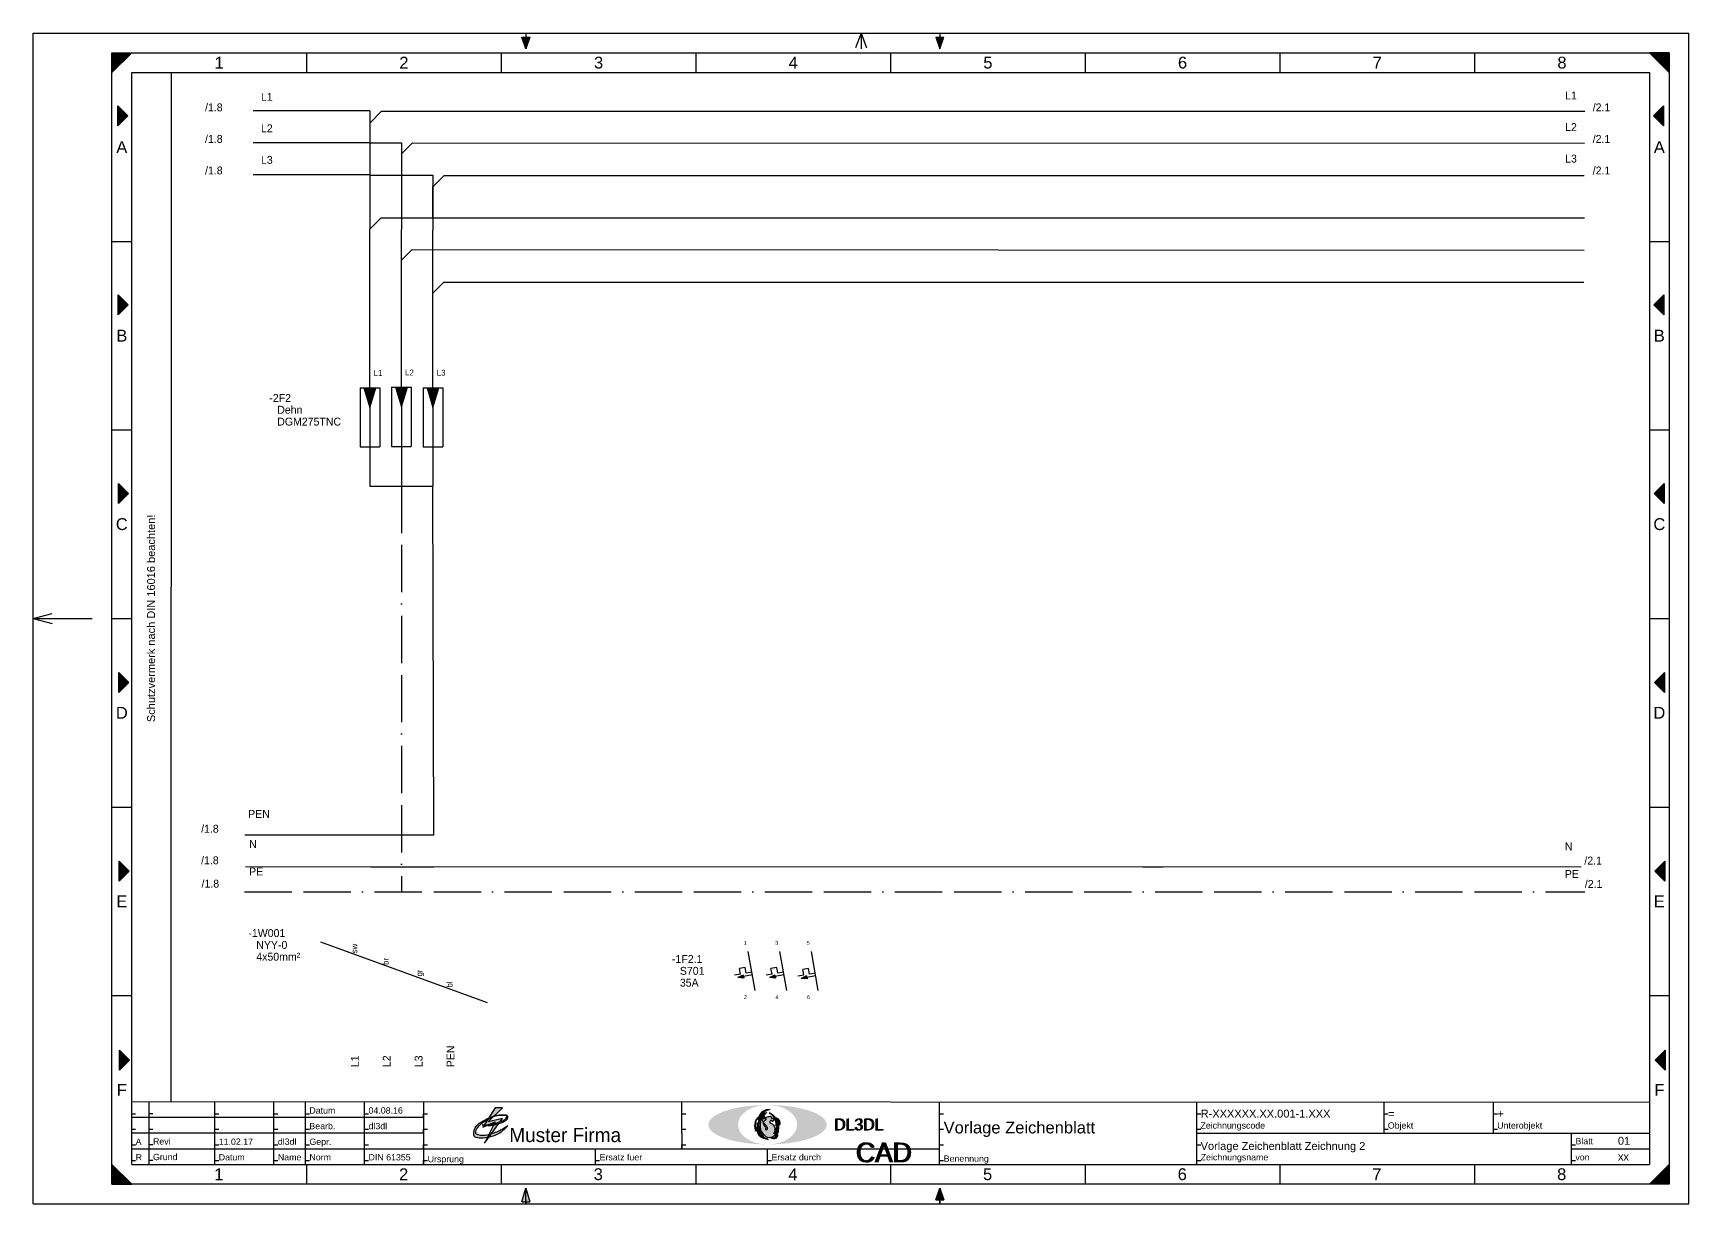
# Model space of a CAD drawing. Header units: millimetres. Extents: x 0 to 420, y 0 to 297.
import ezdxf

# ---------------------------------------------------------------- set-up
doc = ezdxf.new("R2010")
doc.units = ezdxf.units.MM
doc.linetypes.add('ACAD_ISO11W100', pattern=[33, 12, -3, 12, -2.95, 0.1, -2.95])
for name, color, linetype, true_color in [('Blatt beschnitten', 2, 'Continuous', 0xffff00), ('Einpassen', 1, 'Continuous', 0xff0000), ('Faltung Lochung', 3, 'Continuous', 0x00ff00), ('Hilfe', 1, 'Continuous', 0xff0000), ('Logo', 5, 'Continuous', 0x0000ff), ('Logo Text', 1, 'Continuous', 0xff0000), ('Logo_a', 1, 'Continuous', 0xff0000), ('Logo_b', 30, 'Continuous', 0xff7f00), ('Logo_c', 14, 'Continuous', 0x800000), ('Musterlogo AG', 3, 'Continuous', 0x00ff00), ('Musterlogo AG 1', 1, 'Continuous', 0xff0000), ('Musterlogo AG Text', 5, 'Continuous', 0x0000ff), ('PE', 3, 'ACAD_ISO11W100', 0x00ff00), ('pfoenix', 94, 'Continuous', 0x008000), ('PK Text Vorgabe', 1, 'Continuous', 0xff0000), ('Plankopf_elt', 5, 'Continuous', 0x0000ff), ('Rahmen Doppelt', 3, 'Continuous', 0x00ff00), ('Rahmen Raster', 3, 'Continuous', 0x00ff00), ('Rahmen Raster Text', 3, 'Continuous', 0x00ff00), ('Schutzvermerk', 5, 'Continuous', 0x0000ff), ('Tabelle', 5, 'Continuous', 0x0000ff), ('Zeichnung', 30, 'Continuous', 0xff7f00)]:
    doc.layers.add(name, color=color, linetype=linetype, true_color=true_color)
doc.layers.add('PK Text ausgefuellt', color=94, linetype='Continuous', lineweight=25, true_color=0x008000)
doc.styles.add('textstyle10', font='')
doc.styles.add('textstyle100', font='')
doc.styles.add('textstyle101', font='')
doc.styles.add('textstyle102', font='')
doc.styles.add('textstyle103', font='')
doc.styles.add('textstyle104', font='')
doc.styles.add('textstyle105', font='')
doc.styles.add('textstyle106', font='')
doc.styles.add('textstyle107', font='')
doc.styles.add('textstyle108', font='')
doc.styles.add('textstyle109', font='')
doc.styles.add('textstyle11', font='')
doc.styles.add('textstyle110', font='')
doc.styles.add('textstyle111', font='')
doc.styles.add('textstyle112', font='')
doc.styles.add('textstyle113', font='')
doc.styles.add('textstyle114', font='')
doc.styles.add('textstyle115', font='')
doc.styles.add('textstyle116', font='')
doc.styles.add('textstyle117', font='')
doc.styles.add('textstyle118', font='')
doc.styles.add('textstyle119', font='')
doc.styles.add('textstyle12', font='')
doc.styles.add('textstyle120', font='')
doc.styles.add('textstyle13', font='')
doc.styles.add('textstyle14', font='')
doc.styles.add('textstyle15', font='')
doc.styles.add('textstyle16', font='')
doc.styles.add('textstyle17', font='')
doc.styles.add('textstyle18', font='')
doc.styles.add('textstyle19', font='')
doc.styles.add('textstyle20', font='')
doc.styles.add('textstyle21', font='')
doc.styles.add('textstyle22', font='')
doc.styles.add('textstyle23', font='')
doc.styles.add('textstyle24', font='')
doc.styles.add('textstyle25', font='')
doc.styles.add('textstyle26', font='')
doc.styles.add('textstyle27', font='')
doc.styles.add('textstyle28', font='')
doc.styles.add('textstyle29', font='')
doc.styles.add('textstyle30', font='')
doc.styles.add('textstyle31', font='')
doc.styles.add('textstyle32', font='')
doc.styles.add('textstyle33', font='')
doc.styles.add('textstyle34', font='')
doc.styles.add('textstyle35', font='')
doc.styles.add('textstyle36', font='')
doc.styles.add('textstyle37', font='')
doc.styles.add('textstyle38', font='')
doc.styles.add('textstyle39', font='')
doc.styles.add('textstyle40', font='')
doc.styles.add('textstyle41', font='')
doc.styles.add('textstyle42', font='')
doc.styles.add('textstyle43', font='')
doc.styles.add('textstyle44', font='')
doc.styles.add('textstyle45', font='')
doc.styles.add('textstyle46', font='')
doc.styles.add('textstyle47', font='')
doc.styles.add('textstyle48', font='')
doc.styles.add('textstyle49', font='')
doc.styles.add('textstyle50', font='')
doc.styles.add('textstyle51', font='')
doc.styles.add('textstyle52', font='')
doc.styles.add('textstyle53', font='')
doc.styles.add('textstyle54', font='')
doc.styles.add('textstyle55', font='')
doc.styles.add('textstyle56', font='')
doc.styles.add('textstyle57', font='')
doc.styles.add('textstyle58', font='')
doc.styles.add('textstyle59', font='')
doc.styles.add('textstyle60', font='')
doc.styles.add('textstyle61', font='')
doc.styles.add('textstyle62', font='')
doc.styles.add('textstyle63', font='')
doc.styles.add('textstyle64', font='')
doc.styles.add('textstyle65', font='')
doc.styles.add('textstyle66', font='')
doc.styles.add('textstyle67', font='')
doc.styles.add('textstyle68', font='')
doc.styles.add('textstyle69', font='')
doc.styles.add('textstyle7', font='')
doc.styles.add('textstyle70', font='')
doc.styles.add('textstyle71', font='')
doc.styles.add('textstyle72', font='')
doc.styles.add('textstyle73', font='')
doc.styles.add('textstyle74', font='')
doc.styles.add('textstyle75', font='')
doc.styles.add('textstyle76', font='')
doc.styles.add('textstyle77', font='')
doc.styles.add('textstyle78', font='')
doc.styles.add('textstyle79', font='')
doc.styles.add('textstyle8', font='')
doc.styles.add('textstyle80', font='')
doc.styles.add('textstyle81', font='')
doc.styles.add('textstyle82', font='')
doc.styles.add('textstyle83', font='')
doc.styles.add('textstyle84', font='')
doc.styles.add('textstyle85', font='')
doc.styles.add('textstyle86', font='')
doc.styles.add('textstyle87', font='')
doc.styles.add('textstyle88', font='')
doc.styles.add('textstyle89', font='')
doc.styles.add('textstyle9', font='')
doc.styles.add('textstyle90', font='')
doc.styles.add('textstyle91', font='')
doc.styles.add('textstyle92', font='')
doc.styles.add('textstyle93', font='')
doc.styles.add('textstyle94', font='')
doc.styles.add('textstyle95', font='')
doc.styles.add('textstyle96', font='')
doc.styles.add('textstyle97', font='')
doc.styles.add('textstyle98', font='')
doc.styles.add('textstyle99', font='')
doc.styles.get('textstyle10').set_extended_font_data('Liberation Sans')
doc.styles.get('textstyle100').set_extended_font_data('FreeMono')
doc.styles.get('textstyle101').set_extended_font_data('FreeMono')
doc.styles.get('textstyle102').set_extended_font_data('FreeMono')
doc.styles.get('textstyle103').set_extended_font_data('FreeMono')
doc.styles.get('textstyle104').set_extended_font_data('FreeMono')
doc.styles.get('textstyle105').set_extended_font_data('FreeMono')
doc.styles.get('textstyle106').set_extended_font_data('FreeMono')
doc.styles.get('textstyle107').set_extended_font_data('FreeMono')
doc.styles.get('textstyle108').set_extended_font_data('FreeMono')
doc.styles.get('textstyle109').set_extended_font_data('FreeMono')
doc.styles.get('textstyle11').set_extended_font_data('Liberation Sans')
doc.styles.get('textstyle110').set_extended_font_data('FreeMono')
doc.styles.get('textstyle111').set_extended_font_data('FreeMono')
doc.styles.get('textstyle112').set_extended_font_data('FreeMono')
doc.styles.get('textstyle113').set_extended_font_data('FreeMono')
doc.styles.get('textstyle114').set_extended_font_data('FreeMono')
doc.styles.get('textstyle115').set_extended_font_data('FreeMono')
doc.styles.get('textstyle116').set_extended_font_data('FreeMono')
doc.styles.get('textstyle117').set_extended_font_data('FreeMono')
doc.styles.get('textstyle118').set_extended_font_data('FreeMono')
doc.styles.get('textstyle119').set_extended_font_data('FreeMono')
doc.styles.get('textstyle12').set_extended_font_data('Liberation Sans')
doc.styles.get('textstyle120').set_extended_font_data('FreeMono')
doc.styles.get('textstyle13').set_extended_font_data('Liberation Sans')
doc.styles.get('textstyle14').set_extended_font_data('Liberation Sans')
doc.styles.get('textstyle15').set_extended_font_data('LiberationSans-Regular.ttf')
doc.styles.get('textstyle16').set_extended_font_data('Liberation Sans')
doc.styles.get('textstyle17').set_extended_font_data('Liberation Sans')
doc.styles.get('textstyle18').set_extended_font_data('Liberation Sans')
doc.styles.get('textstyle19').set_extended_font_data('Liberation Sans')
doc.styles.get('textstyle20').set_extended_font_data('Liberation Sans')
doc.styles.get('textstyle21').set_extended_font_data('Liberation Sans')
doc.styles.get('textstyle22').set_extended_font_data('Liberation Sans')
doc.styles.get('textstyle23').set_extended_font_data('Liberation Sans')
doc.styles.get('textstyle24').set_extended_font_data('Liberation Sans')
doc.styles.get('textstyle25').set_extended_font_data('Liberation Sans')
doc.styles.get('textstyle26').set_extended_font_data('Liberation Sans')
doc.styles.get('textstyle27').set_extended_font_data('Liberation Sans')
doc.styles.get('textstyle28').set_extended_font_data('Liberation Sans')
doc.styles.get('textstyle29').set_extended_font_data('Liberation Sans')
doc.styles.get('textstyle30').set_extended_font_data('Liberation Sans')
doc.styles.get('textstyle31').set_extended_font_data('Liberation Sans')
doc.styles.get('textstyle32').set_extended_font_data('Liberation Sans')
doc.styles.get('textstyle33').set_extended_font_data('Liberation Sans')
doc.styles.get('textstyle34').set_extended_font_data('Liberation Sans')
doc.styles.get('textstyle35').set_extended_font_data('Liberation Sans')
doc.styles.get('textstyle36').set_extended_font_data('Liberation Sans')
doc.styles.get('textstyle37').set_extended_font_data('Liberation Sans')
doc.styles.get('textstyle38').set_extended_font_data('Liberation Sans')
doc.styles.get('textstyle39').set_extended_font_data('Liberation Sans')
doc.styles.get('textstyle40').set_extended_font_data('Liberation Sans')
doc.styles.get('textstyle41').set_extended_font_data('Liberation Sans')
doc.styles.get('textstyle42').set_extended_font_data('Liberation Sans')
doc.styles.get('textstyle43').set_extended_font_data('Liberation Sans')
doc.styles.get('textstyle44').set_extended_font_data('Liberation Sans')
doc.styles.get('textstyle45').set_extended_font_data('Liberation Sans')
doc.styles.get('textstyle46').set_extended_font_data('Liberation Sans')
doc.styles.get('textstyle47').set_extended_font_data('Liberation Sans')
doc.styles.get('textstyle48').set_extended_font_data('Liberation Sans')
doc.styles.get('textstyle49').set_extended_font_data('Liberation Sans')
doc.styles.get('textstyle50').set_extended_font_data('Liberation Sans')
doc.styles.get('textstyle51').set_extended_font_data('Liberation Sans')
doc.styles.get('textstyle52').set_extended_font_data('Liberation Sans')
doc.styles.get('textstyle53').set_extended_font_data('Liberation Sans')
doc.styles.get('textstyle54').set_extended_font_data('Liberation Sans')
doc.styles.get('textstyle55').set_extended_font_data('Liberation Sans')
doc.styles.get('textstyle56').set_extended_font_data('Liberation Sans')
doc.styles.get('textstyle57').set_extended_font_data('Liberation Sans')
doc.styles.get('textstyle58').set_extended_font_data('Liberation Sans')
doc.styles.get('textstyle59').set_extended_font_data('Liberation Sans')
doc.styles.get('textstyle60').set_extended_font_data('Liberation Sans')
doc.styles.get('textstyle61').set_extended_font_data('Liberation Sans')
doc.styles.get('textstyle62').set_extended_font_data('Liberation Sans')
doc.styles.get('textstyle63').set_extended_font_data('Liberation Sans')
doc.styles.get('textstyle64').set_extended_font_data('Liberation Sans')
doc.styles.get('textstyle65').set_extended_font_data('Liberation Sans')
doc.styles.get('textstyle66').set_extended_font_data('Liberation Sans')
doc.styles.get('textstyle67').set_extended_font_data('Liberation Sans')
doc.styles.get('textstyle68').set_extended_font_data('URW Chancery L')
doc.styles.get('textstyle69').set_extended_font_data('URW Chancery L')
doc.styles.get('textstyle7').set_extended_font_data('Liberation Sans')
doc.styles.get('textstyle70').set_extended_font_data('URW Chancery L')
doc.styles.get('textstyle71').set_extended_font_data('URW Chancery L')
doc.styles.get('textstyle72').set_extended_font_data('FreeMono')
doc.styles.get('textstyle73').set_extended_font_data('FreeMono')
doc.styles.get('textstyle74').set_extended_font_data('FreeMono')
doc.styles.get('textstyle75').set_extended_font_data('FreeMono')
doc.styles.get('textstyle76').set_extended_font_data('FreeMono')
doc.styles.get('textstyle77').set_extended_font_data('FreeMono')
doc.styles.get('textstyle78').set_extended_font_data('FreeMono')
doc.styles.get('textstyle79').set_extended_font_data('FreeMono')
doc.styles.get('textstyle8').set_extended_font_data('Liberation Sans')
doc.styles.get('textstyle80').set_extended_font_data('FreeMono')
doc.styles.get('textstyle81').set_extended_font_data('FreeMono')
doc.styles.get('textstyle82').set_extended_font_data('FreeMono')
doc.styles.get('textstyle83').set_extended_font_data('FreeMono')
doc.styles.get('textstyle84').set_extended_font_data('URW Chancery L')
doc.styles.get('textstyle85').set_extended_font_data('FreeMono')
doc.styles.get('textstyle86').set_extended_font_data('FreeMono')
doc.styles.get('textstyle87').set_extended_font_data('FreeMono')
doc.styles.get('textstyle88').set_extended_font_data('FreeMono')
doc.styles.get('textstyle89').set_extended_font_data('FreeMono')
doc.styles.get('textstyle9').set_extended_font_data('Liberation Sans')
doc.styles.get('textstyle90').set_extended_font_data('FreeMono')
doc.styles.get('textstyle91').set_extended_font_data('FreeMono')
doc.styles.get('textstyle92').set_extended_font_data('FreeMono')
doc.styles.get('textstyle93').set_extended_font_data('FreeMono')
doc.styles.get('textstyle94').set_extended_font_data('FreeMono')
doc.styles.get('textstyle95').set_extended_font_data('FreeMono')
doc.styles.get('textstyle96').set_extended_font_data('FreeMono')
doc.styles.get('textstyle97').set_extended_font_data('FreeMono')
doc.styles.get('textstyle98').set_extended_font_data('FreeMono')
doc.styles.get('textstyle99').set_extended_font_data('FreeMono')

msp = doc.modelspace()

# ---------------------------------------------------------------- texts
at = {"layer": 'Logo', "attachment_point": 5}
for s, insert, char_height, style in [('DL3DL\\P', (209.3, 20.09), 3, 'textstyle68'), ('CAD\\P', (215.63, 13.04), 5, 'textstyle70')]:
    msp.add_mtext(s, dxfattribs=dict(at, insert=insert, char_height=char_height, style=style))
at = {"layer": 'Logo Text', "attachment_point": 5}
for s, insert, char_height, style in [('DL3DL\\P', (209.6, 20.18), 3, 'textstyle69'), ('CAD\\P', (216, 13), 5, 'textstyle71')]:
    msp.add_mtext(s, dxfattribs=dict(at, insert=insert, char_height=char_height, style=style))
at = {"layer": 'Musterlogo AG Text', "insert": (120.8, 17.45), "char_height": 3.6, "attachment_point": 4, "style": 'textstyle84'}
msp.add_mtext('Muster Firma', dxfattribs=at)
at = {"layer": 'PK Text ausgefuellt'}
for s, insert, char_height, attachment_point, style in [('04.08.16', (85.08, 22.88), 1.6, 7, 'textstyle52'), ('Vorlage Zeichenblatt', (230.95, 18.92), 3, 4, 'textstyle57'), ('R-XXXXXX.XX.001-1.XXX', (296.16, 22.88), 2, 4, 'textstyle58'), ('=', (343.69, 22.88), 2, 4, 'textstyle54'), ('+', (371.44, 22.88), 2, 4, 'textstyle56'), ('dl3dl', (85.08, 18.92), 1.6, 7, 'textstyle51'), ('01', (402, 16), 2, 4, 'textstyle63'), ('A', (26, 14.96), 1.6, 7, 'textstyle45'), ('Revi', (30.4, 15.03), 1.6, 7, 'textstyle42'), ('11.02.17', (47.08, 14.96), 1.6, 7, 'textstyle43'), ('dl3dl', (62.08, 14.96), 1.6, 7, 'textstyle53'), ('DIN 61355', (85.08, 11), 1.6, 7, 'textstyle50'), ('Vorlage Zeichenblatt Zeichnung 2', (296.15, 14.39), 2, 4, 'textstyle55'), ('xx', (402, 12), 2, 4, 'textstyle64')]:
    msp.add_mtext(s, dxfattribs=dict(at, insert=insert, char_height=char_height, attachment_point=attachment_point, style=style))
at = {"layer": 'PK Text Vorgabe', "char_height": 1.6}
for s, insert, attachment_point, style in [('Datum', (70.08, 22.88), 7, 'textstyle48'), ('Bearb.', (70.08, 18.92), 7, 'textstyle36'), ('Zeichnungscode', (296.1, 20.69), 1, 'textstyle67'), ('Objekt', (343.63, 20.69), 1, 'textstyle61'), ('Unterobjekt', (371.38, 20.69), 1, 'textstyle62'), ('R', (26.01, 12.63), 1, 'textstyle39'), ('Grund', (30.41, 12.7), 1, 'textstyle41'), ('Datum', (47.09, 12.63), 1, 'textstyle40'), ('Name', (62.09, 12.63), 1, 'textstyle37'), ('Gepr.', (70.09, 14.48), 7, 'textstyle35'), ('Norm', (70.09, 12.63), 1, 'textstyle38'), ('Ersatz fuer', (143.69, 12.63), 1, 'textstyle47'), ('Ersatz durch', (187.3, 12.63), 1, 'textstyle46'), ('Zeichnungsname', (296.17, 12.63), 1, 'textstyle66'), ('Blatt', (391.23, 16.7), 1, 'textstyle59'), ('Ursprung', (100.08, 12.17), 1, 'textstyle44'), ('Benennung', (230.98, 12.29), 1, 'textstyle49'), ('von', (391.21, 12.63), 1, 'textstyle60')]:
    msp.add_mtext(s, dxfattribs=dict(at, insert=insert, attachment_point=attachment_point, style=style))
at = {"layer": 'Rahmen Raster Text', "char_height": 3, "attachment_point": 5}
for s, insert, style in [('1', (47.19, 289.5), 'textstyle12'), ('2', (94.06, 289.5), 'textstyle14'), ('3', (143.44, 289.5), 'textstyle8'), ('4', (192.81, 289.5), 'textstyle10'), ('5', (242.19, 289.5), 'textstyle29'), ('6', (291.56, 289.5), 'textstyle31'), ('7', (340.94, 289.5), 'textstyle25'), ('8', (387.81, 289.5), 'textstyle24'), ('A', (22.5, 268.08), 'textstyle21'), ('A', (412.5, 268.08), 'textstyle26'), ('B', (22.5, 220.25), 'textstyle23'), ('B', (412.5, 220.25), 'textstyle20'), ('C', (22.5, 172.42), 'textstyle17'), ('C', (412.5, 172.42), 'textstyle22'), ('D', (22.5, 124.58), 'textstyle19'), ('D', (412.5, 124.58), 'textstyle16'), ('E', (22.5, 76.75), 'textstyle33'), ('E', (412.5, 76.75), 'textstyle18'), ('F', (22.5, 28.92), 'textstyle34'), ('F', (412.5, 28.92), 'textstyle32'), ('1', (47.11, 7.51), 'textstyle15'), ('2', (93.99, 7.51), 'textstyle11'), ('3', (143.36, 7.51), 'textstyle13'), ('4', (192.74, 7.51), 'textstyle7'), ('5', (242.11, 7.51), 'textstyle9'), ('6', (291.49, 7.51), 'textstyle28'), ('7', (340.86, 7.51), 'textstyle30'), ('8', (387.74, 7.51), 'textstyle27')]:
    msp.add_mtext(s, dxfattribs=dict(at, insert=insert, style=style))
at = {"layer": 'Schutzvermerk', "insert": (28.92, 148.53), "char_height": 2, "attachment_point": 2, "rotation": 90, "style": 'textstyle65'}
msp.add_mtext('Schutzvermerk nach DIN 16016 beachten!', dxfattribs=at)
at = {"layer": 'Zeichnung', "attachment_point": 1}
for s, insert, char_height, style in [('\\H2;L1', (57.8, 281.85), 4, 'textstyle95'), ('\\H2;L1', (388.61, 282.16), 4, 'textstyle97'), ('\\H2;/1.8', (43.61, 279.16), 4, 'textstyle119'), ('\\H2;/2.1', (395.61, 279.16), 4, 'textstyle114'), ('\\H2;L2', (57.8, 273.85), 4, 'textstyle96'), ('\\H2;L2', (388.61, 274.16), 4, 'textstyle92'), ('\\H2;/1.8', (43.61, 271.16), 4, 'textstyle115'), ('\\H2;/2.1', (395.61, 271.16), 4, 'textstyle109'), ('\\H2;L3', (57.8, 265.85), 4, 'textstyle89'), ('\\H2;L3', (388.61, 266.16), 4, 'textstyle120'), ('\\H2;/1.8', (43.61, 263.16), 4, 'textstyle111'), ('\\H2;/2.1', (395.61, 263.16), 4, 'textstyle107'), ('\\H1.5;L1', (86.36, 211.52), 3, 'textstyle88'), ('\\H1.5;L2', (94.35, 211.65), 3, 'textstyle93'), ('\\H1.5;L3', (102.38, 211.6), 3, 'textstyle94'), ('\\H2;-2F2', (59.92, 205.45), 4, 'textstyle105'), ('\\H2;Dehn', (61.92, 202.45), 4, 'textstyle103'), ('\\H2;DGM275TNC', (61.92, 199.45), 4, 'textstyle98'), ('\\H2;PEN', (54.55, 99.93), 4, 'textstyle91'), ('\\H2;/1.8', (42.61, 96.16), 4, 'textstyle113'), ('\\H2;/1.8', (42.61, 88.16), 4, 'textstyle116'), ('\\H2;N', (54.79, 92.31), 4, 'textstyle87'), ('\\H2;N', (388.53, 91.68), 4, 'textstyle117'), ('\\H2;PE', (54.79, 85.31), 4, 'textstyle90'), ('\\H2;PE', (388.53, 84.68), 4, 'textstyle118'), ('\\H2;/2.1', (393.49, 88.09), 4, 'textstyle110'), ('\\H2;/1.8', (42.73, 82.24), 4, 'textstyle112'), ('\\H2;/2.1', (393.61, 82.16), 4, 'textstyle108'), ('\\H2;-1W001', (54.61, 69.7), 4, 'textstyle104'), ('\\H2;4x50mm²', (56.61, 63.7), 4, 'textstyle102'), ('\\H2;NYY-0', (56.61, 66.7), 4, 'textstyle101'), ('\\H2;-1F2.1', (162.05, 63.12), 4, 'textstyle106'), ('\\H1;1', (180.24, 66.73), 2, 'textstyle86'), ('\\H1;3', (188.24, 66.73), 2, 'textstyle82'), ('\\H1;5', (196.24, 66.73), 2, 'textstyle81'), ('\\H2;S701', (164.05, 60.12), 4, 'textstyle100'), ('\\H2;35A', (164.05, 57.12), 4, 'textstyle99'), ('\\H1;2\\P', (180.29, 52.95), 2, 'textstyle80'), ('\\H1;4\\P', (188.29, 52.95), 2, 'textstyle83'), ('\\H1;6\\P', (196.29, 52.95), 2, 'textstyle85')]:
    msp.add_mtext(s, dxfattribs=dict(at, insert=insert, char_height=char_height, style=style))
at = {"layer": 'Zeichnung', "attachment_point": 1, "rotation": 90}
for s, insert, char_height, style in [('\\H1.5;sw', (80.72, 63.54), 3, 'textstyle78'), ('\\H1.5;br', (88.7, 60.61), 3, 'textstyle79'), ('\\H1.5;gr', (97.22, 57.68), 3, 'textstyle77'), ('\\H1.5;bl', (104.88, 54.86), 3, 'textstyle76'), ('\\H2;PEN', (104.88, 34.66), 4, 'textstyle73'), ('\\H2;L1', (80.61, 34.7), 4, 'textstyle74'), ('\\H2;L2', (88.7, 34.69), 4, 'textstyle75'), ('\\H2;L3', (96.79, 34.68), 4, 'textstyle72')]:
    msp.add_mtext(s, dxfattribs=dict(at, insert=insert, char_height=char_height, style=style))

# ---------------------------------------------------------------- hatches: boundary and pattern name
at = {"layer": 'Einpassen'}
for points in [[(21.47, 273.47), (24, 276), (21.47, 278.53)], [(413.53, 278.53), (411, 276), (413.53, 273.47)], [(21.56, 225.56), (24.1, 228.1), (21.56, 230.63)], [(413.63, 230.63), (411.1, 228.1), (413.63, 225.56)], [(21.66, 177.66), (24.19, 180.2), (21.66, 182.73)], [(413.73, 182.73), (411.19, 180.2), (413.73, 177.66)], [(21.76, 129.76), (24.29, 132.3), (21.76, 134.83)], [(413.82, 134.83), (411.29, 132.3), (413.82, 129.76)], [(21.85, 81.86), (24.39, 84.39), (21.85, 86.93)], [(413.92, 86.93), (411.39, 84.39), (413.92, 81.86)], [(21.95, 33.96), (24.48, 36.49), (21.95, 39.03)], [(414.02, 39.03), (411.48, 36.49), (414.02, 33.96)]]:
    msp.add_hatch(color=256, dxfattribs=at).paths.add_polyline_path(points)
at = {"layer": 'Faltung Lochung'}
for points in [[(126, 296), (125, 293), (124, 296)], [(229, 296), (230, 293), (231, 296)], [(229, 1), (230, 4), (231, 1)]]:
    msp.add_hatch(color=256, dxfattribs=at).paths.add_polyline_path(points)
h = msp.add_hatch(color=256, dxfattribs=at)
h.paths.add_polyline_path([(124, 0.5), (125, 4), (126, 0.5)])
h.paths.add_polyline_path([(229, 1), (230, 4), (231, 1)])
at = {"layer": 'Logo_a'}
h = msp.add_hatch(color=256, dxfattribs=at)
edge = h.paths.add_edge_path()
edge.add_ellipse((186.3, 20.09), major_axis=(12.5, 0), ratio=0.4, start_angle=0, end_angle=360)
edge = h.paths.add_edge_path()
edge.add_ellipse((186.3, 20.09), major_axis=(10, 0), ratio=0.5, start_angle=0, end_angle=360)
at = {"layer": 'Logo_b'}
h = msp.add_hatch(color=256, dxfattribs=at)
edge = h.paths.add_edge_path()
edge.add_ellipse((186.3, 20.09), major_axis=(10, 0), ratio=0.5, start_angle=0, end_angle=360)
edge = h.paths.add_edge_path()
edge.add_ellipse((186.3, 20.09), major_axis=(7.5, 0), ratio=0.666667, start_angle=0, end_angle=360)
at = {"layer": 'Logo_c'}
h = msp.add_hatch(color=256, dxfattribs=at)
edge = h.paths.add_edge_path()
edge.add_ellipse((186.3, 20.09), major_axis=(12.5, 0), ratio=0.4, start_angle=0, end_angle=360)
edge = h.paths.add_edge_path()
edge.add_ellipse((186.3, 20.09), major_axis=(15, 0), ratio=0.333333, start_angle=0, end_angle=360)
at = {"layer": 'Musterlogo AG'}
h = msp.add_hatch(color=256, dxfattribs=at)
edge = h.paths.add_edge_path()
edge.add_spline(control_points=[(113.89, 20.06), (115.53, 19.65), (116.85, 19.96), (119.34, 20.62), (120.46, 21.54), (120.31, 22.6), (119.7, 22.66), (117.66, 22.55), (116.39, 22.2), (112.68, 20.37), (111.87, 18.99), (111.61, 17.21), (112.48, 16.65), (114.71, 16.6), (117.41, 17.32), (119.19, 18.49), (120.46, 19.91), (120.46, 19.91), (118.63, 18.74), (117.26, 18.13), (115.99, 17.72), (114.26, 17.32), (112.68, 17.52), (112.07, 17.98), (112.27, 18.69), (112.73, 19.44), (113.63, 20.34), (115.54, 21.48), (116.51, 22.09), (117.35, 22.29), (118.03, 22.41), (118.84, 22.48), (119.63, 22.45), (119.99, 22.36), (120.19, 22.17), (120.09, 21.8), (119.48, 21.24), (118.78, 20.96), (117.96, 20.64), (117.04, 20.35), (115.98, 20.16), (115.08, 20.04), (113.89, 20.06), (113.89, 20.06)], knot_values=[0, 0, 0, 0, 1, 2, 3, 4, 5, 6, 7, 8, 9, 10, 11, 12, 13, 14, 15, 16, 17, 18, 19, 20, 21, 22, 23, 24, 25, 26, 27, 28, 29, 30, 31, 32, 33, 34, 35, 36, 37, 38, 39, 40, 41, 41, 41, 41], degree=3, periodic=0)
h = msp.add_hatch(color=256, dxfattribs=at)
edge = h.paths.add_edge_path()
edge.add_spline(control_points=[(113.89, 20.06), (115.53, 19.65), (116.85, 19.96), (119.34, 20.62), (120.46, 21.54), (120.31, 22.6), (119.7, 22.66), (117.66, 22.55), (116.39, 22.2), (112.68, 20.37), (111.87, 18.99), (111.61, 17.21), (112.48, 16.65), (114.71, 16.6), (117.41, 17.32), (119.19, 18.49), (120.46, 19.91), (120.46, 19.91), (118.63, 18.74), (117.26, 18.13), (115.99, 17.72), (114.26, 17.32), (112.68, 17.52), (112.07, 17.98), (112.27, 18.69), (112.73, 19.44), (113.63, 20.34), (115.54, 21.48), (116.51, 22.09), (117.35, 22.29), (118.03, 22.41), (118.84, 22.48), (119.63, 22.45), (119.99, 22.36), (120.19, 22.17), (120.09, 21.8), (119.48, 21.24), (118.78, 20.96), (117.96, 20.64), (117.04, 20.35), (115.98, 20.16), (115.08, 20.04), (113.89, 20.06), (113.89, 20.06)], knot_values=[0, 0, 0, 0, 1, 2, 3, 4, 5, 6, 7, 8, 9, 10, 11, 12, 13, 14, 15, 16, 17, 18, 19, 20, 21, 22, 23, 24, 25, 26, 27, 28, 29, 30, 31, 32, 33, 34, 35, 36, 37, 38, 39, 40, 41, 41, 41, 41], degree=3, periodic=0)
at = {"layer": 'Musterlogo AG 1'}
msp.add_hatch(color=256, dxfattribs=at).paths.add_polyline_path([(117.23, 24.39), (114.08, 19.44), (117.23, 20.79), (114.53, 15.39), (119.03, 21.69), (115.43, 20.79), (119.03, 24.39)])
at = {"layer": 'pfoenix'}
h = msp.add_hatch(color=256, dxfattribs=at)
edge = h.paths.add_edge_path()
edge.add_spline(control_points=[(183.82, 21.9), (182.49, 20.64), (183.14, 18.52), (183.43, 18.37)], knot_values=[0, 0, 0, 0, 1, 1, 1, 1], degree=3, periodic=0)
edge.add_spline(control_points=[(183.43, 18.37), (183.34, 18.45), (182.69, 20.57), (183.82, 21.9)], knot_values=[0, 0, 0, 0, 1, 1, 1, 1], degree=3, periodic=0)
h = msp.add_hatch(color=256, dxfattribs=at)
edge = h.paths.add_edge_path()
edge.add_spline(control_points=[(185.63, 19.61), (185.96, 19.4), (185.73, 19.01), (185.73, 19.01), (185.73, 19.01), (185.81, 18.81), (186.33, 18.8), (186.25, 19.29), (186.15, 19.61), (185.72, 20.04), (185.38, 20.33), (185.25, 20.72), (185.51, 21.12), (185.92, 21.39), (186, 21.5), (185.94, 21.64), (185.7, 21.63), (185.49, 21.58), (185.31, 21.67), (185.35, 21.97), (185.63, 22.1), (185.63, 22.12), (185.63, 22.1), (185.56, 21.98), (185.44, 21.89), (185.54, 21.8), (185.86, 21.89), (186.23, 22.09), (186.9, 22.23), (187.15, 22.2), (187.18, 22.14), (187.21, 21.92), (187.13, 21.75), (187.46, 21.78), (187.69, 21.68), (187.88, 21.48), (187.84, 21.17), (187.62, 20.89), (187.53, 20.82), (187.53, 20.82), (187.5, 20.98), (187.45, 21.16), (187.25, 21.2), (186.98, 21.15), (186.86, 20.89), (186.87, 20.56), (187.11, 20.46), (187.6, 20.29), (187.84, 19.99)], knot_values=[0, 0, 0, 0, 1, 2, 3, 4, 5, 6, 7, 8, 9, 10, 11, 12, 13, 14, 15, 16, 17, 18, 19, 20, 21, 22, 23, 24, 25, 26, 27, 28, 29, 30, 31, 32, 33, 34, 35, 36, 37, 38, 39, 40, 41, 42, 43, 44, 45, 46, 46, 46, 46], degree=3, periodic=0)
edge.add_spline(control_points=[(187.84, 19.99), (188.06, 19.6), (188.22, 19.06), (188.13, 18.53), (187.94, 18.06), (187.77, 17.77), (187.77, 17.77), (188.34, 18.11), (188.49, 18.69), (188.48, 19.14), (188.43, 19.27), (188.6, 18.97), (188.62, 18.44), (188.51, 18.1), (188.05, 17.25), (187.56, 16.93), (187.02, 16.78), (186.37, 16.78), (185.95, 16.98), (185.95, 16.98), (185.95, 16.98)], knot_values=[0, 0, 0, 0, 1, 2, 3, 4, 5, 6, 7, 8, 9, 10, 11, 12, 13, 14, 15, 16, 17, 18, 18, 18, 18], degree=3, periodic=0)
edge.add_spline(control_points=[(185.95, 16.98), (185.95, 16.98), (185.9, 16.95), (182.69, 20.64), (186.02, 23.3)], knot_values=[0, 0, 0, 0, 1, 2, 2, 2, 2], degree=3, periodic=0)
edge.add_spline(control_points=[(186.02, 23.3), (184.56, 21.4), (185.63, 19.61), (185.63, 19.61), (185.63, 19.61), (185.63, 19.61), (185.63, 19.61)], knot_values=[0, 0, 0, 0, 1, 2, 3, 4, 4, 4, 4], degree=3, periodic=0)
h = msp.add_hatch(color=256, dxfattribs=at)
edge = h.paths.add_edge_path()
edge.add_spline(control_points=[(185.53, 23.35), (183.88, 20.14), (185.42, 16.81), (185.41, 16.79), (185.41, 16.79), (183.03, 20.19), (185.53, 23.35), (185.53, 23.35), (185.53, 23.35)], knot_values=[0, 0, 0, 0, 1, 2, 3, 4, 5, 6, 6, 6, 6], degree=3, periodic=0)
h = msp.add_hatch(color=256, dxfattribs=at)
edge = h.paths.add_edge_path()
edge.add_spline(control_points=[(186.87, 23.95), (184.67, 23.42), (183.85, 21.3), (183.85, 21.3)], knot_values=[0, 0, 0, 0, 1, 1, 1, 1], degree=3, periodic=0)
edge.add_spline(control_points=[(183.85, 21.3), (183.88, 21.46), (184.18, 23.94), (186.87, 23.95)], knot_values=[0, 0, 0, 0, 1, 1, 1, 1], degree=3, periodic=0)
h = msp.add_hatch(color=256, dxfattribs=at)
edge = h.paths.add_edge_path()
edge.add_spline(control_points=[(188.34, 20.8), (188.38, 20.53), (188.41, 20.32), (188.44, 19.98), (188.44, 19.73), (188.44, 19.73), (188.44, 19.73), (188.56, 20.08), (188.56, 20.5), (188.47, 21.24), (188.24, 21.91), (188.03, 22.25), (187.47, 22.71), (186.72, 23.04), (186.72, 23.04), (186.72, 23.04)], knot_values=[0, 0, 0, 0, 1, 2, 3, 4, 5, 6, 7, 8, 9, 10, 11, 12, 13, 13, 13, 13], degree=3, periodic=0)
edge.add_spline(control_points=[(186.72, 23.04), (187.17, 22.81), (187.43, 22.55), (187.7, 22.21), (187.97, 21.85), (188.22, 21.28), (188.34, 20.8)], knot_values=[0, 0, 0, 0, 1, 2, 3, 4, 4, 4, 4], degree=3, periodic=0)
h = msp.add_hatch(color=256, dxfattribs=at)
edge = h.paths.add_edge_path()
edge.add_spline(control_points=[(189.05, 19.01), (189.03, 18.59), (188.9, 18.03), (188.72, 17.71), (188.33, 17.34), (188.1, 17.12), (188.1, 17.12), (188.26, 17.41), (188.48, 17.76), (188.61, 18.11), (188.62, 18.44), (188.47, 19.2)], knot_values=[0, 0, 0, 0, 1, 2, 3, 4, 5, 6, 7, 8, 9, 9, 9, 9], degree=3, periodic=0)
edge.add_spline(control_points=[(188.47, 19.2), (188.68, 19.31), (188.72, 19.54), (188.75, 20.24), (188.71, 20.87), (188.69, 21.21), (188.47, 21.88), (188.34, 21.97), (188.72, 21.49), (188.84, 21.16), (188.97, 20.69), (189.04, 20.23), (189.07, 19.6), (189.05, 19.01)], knot_values=[0, 0, 0, 0, 1, 2, 3, 4, 5, 6, 7, 8, 9, 10, 11, 11, 11, 11], degree=3, periodic=0)
h = msp.add_hatch(color=256, dxfattribs=at)
edge = h.paths.add_edge_path()
edge.add_spline(control_points=[(189.35, 19.97), (189.34, 20.41), (189.28, 20.7), (189.21, 21.03), (189.08, 21.3), (188.78, 21.72), (188.78, 21.72), (188.78, 21.72)], knot_values=[0, 0, 0, 0, 1, 2, 3, 4, 5, 5, 5, 5], degree=3, periodic=0)
edge.add_spline(control_points=[(188.78, 21.72), (189.48, 21.38), (189.35, 19.97), (189.35, 19.97), (189.35, 19.97)], knot_values=[0, 0, 0, 0, 1, 2, 2, 2, 2], degree=3, periodic=0)
h = msp.add_hatch(color=256, dxfattribs=at)
edge = h.paths.add_edge_path()
edge.add_spline(control_points=[(183.67, 20.57), (183.75, 17.43), (186.48, 16.35), (186.48, 16.35), (186.48, 16.35), (183.41, 17.11), (183.69, 20.53), (183.69, 20.53), (183.67, 20.57)], knot_values=[0, 0, 0, 0, 1, 2, 3, 4, 5, 6, 6, 6, 6], degree=3, periodic=0)
h = msp.add_hatch(color=256, dxfattribs=at)
edge = h.paths.add_edge_path()
edge.add_spline(control_points=[(187.35, 16.64), (187.65, 16.52), (188.14, 16.51), (188.41, 16.59), (188.66, 16.86), (188.81, 17.24), (188.83, 17.52), (188.86, 17.64), (188.86, 17.64), (188.86, 17.64), (188.76, 17.39), (188.68, 17.31), (188.48, 17.06), (188.27, 16.92), (188.07, 16.83), (187.76, 16.73), (187.46, 16.71), (187.35, 16.71), (187.24, 16.72), (187.24, 16.71), (187.24, 16.71), (187.3, 16.66), (187.35, 16.64), (187.35, 16.64), (187.35, 16.64)], knot_values=[0, 0, 0, 0, 1, 2, 3, 4, 5, 6, 7, 8, 9, 10, 11, 12, 13, 14, 15, 16, 17, 18, 19, 20, 21, 22, 22, 22, 22], degree=3, periodic=0)
at = {"layer": 'Rahmen Raster Text'}
for points in [[(20, 292), (20, 287), (25, 292)], [(415, 292), (410, 292), (415, 287)], [(20, 5), (25, 5), (20, 10)], [(20, 5), (25, 5), (20, 10)], [(415, 5), (415, 10), (410, 5)], [(415, 5), (415, 10), (410, 5)]]:
    msp.add_hatch(color=256, dxfattribs=at).paths.add_polyline_path(points)
at = {"layer": 'Zeichnung'}
for points in [[(83.93, 207.04), (86.93, 207.04), (85.43, 202.04)], [(91.93, 207.16), (94.93, 207.16), (93.43, 202.16)], [(99.93, 207.04), (102.93, 207.04), (101.43, 202.04)], [(180.15, 58.06), (178.79, 57.42), (180.28, 57.29)], [(188.15, 58.06), (186.79, 57.42), (188.28, 57.29)], [(196.19, 57.83), (194.83, 57.2), (196.32, 57.07)]]:
    msp.add_hatch(color=256, dxfattribs=at).paths.add_polyline_path(points)

# ---------------------------------------------------------------- linework, layer by layer
at = {"layer": 'Blatt beschnitten'}
for p, q in [((0, 297), (420, 297)), ((0, 0), (0, 297)), ((420, 0), (420, 297)), ((0, 0), (420, 0))]:
    msp.add_line(p, q, dxfattribs=at)
at = {"layer": 'Einpassen'}
for p, q in [((21.47, 273.47), (21.47, 278.53)), ((24, 276), (21.47, 278.53)), ((413.53, 278.53), (411, 276)), ((413.53, 278.53), (413.53, 273.47)), ((21.47, 273.47), (24, 276)), ((411, 276), (413.53, 273.47)), ((21.56, 225.56), (21.56, 230.63)), ((24.1, 228.1), (21.56, 230.63)), ((21.56, 225.56), (24.1, 228.1)), ((413.63, 230.63), (411.1, 228.1)), ((411.1, 228.1), (413.63, 225.56)), ((413.63, 230.63), (413.63, 225.56)), ((21.66, 177.66), (21.66, 182.73)), ((24.19, 180.2), (21.66, 182.73)), ((413.73, 182.73), (411.19, 180.2)), ((413.73, 182.73), (413.73, 177.66)), ((21.66, 177.66), (24.19, 180.2)), ((411.19, 180.2), (413.73, 177.66)), ((21.76, 129.76), (21.76, 134.83)), ((24.29, 132.3), (21.76, 134.83)), ((413.82, 134.83), (411.29, 132.3)), ((413.82, 134.83), (413.82, 129.76)), ((21.76, 129.76), (24.29, 132.3)), ((411.29, 132.3), (413.82, 129.76)), ((21.85, 81.86), (21.85, 86.93)), ((24.39, 84.39), (21.85, 86.93)), ((21.85, 81.86), (24.39, 84.39)), ((413.92, 86.93), (411.39, 84.39)), ((411.39, 84.39), (413.92, 81.86)), ((413.92, 86.93), (413.92, 81.86)), ((21.95, 33.96), (21.95, 39.03)), ((24.48, 36.49), (21.95, 39.03)), ((414.02, 39.03), (411.48, 36.49)), ((414.02, 39.03), (414.02, 33.96)), ((21.95, 33.96), (24.48, 36.49)), ((411.48, 36.49), (414.02, 33.96))]:
    msp.add_line(p, q, dxfattribs=at)
at = {"layer": 'Faltung Lochung'}
for p, q in [((124, 296), (126, 296)), ((125, 293), (124, 296)), ((125, 297), (125, 293)), ((125, 297), (125, 296)), ((126, 296), (125, 293)), ((210, 297), (208.63, 293.24)), ((210, 297), (210, 293)), ((210, 297), (211.37, 293.24)), ((229, 296), (231, 296)), ((229, 296), (230, 293)), ((230, 297), (230, 293)), ((230, 297), (230, 296)), ((230, 293), (231, 296)), ((0, 148.5), (4.83, 149.79)), ((0, 148.5), (15, 148.5)), ((0, 148.5), (4.83, 147.21)), ((124, 0.5), (125, 4)), ((124, 0.5), (126, 0.5)), ((125, 0), (125, 4)), ((125, 4), (126, 0.5)), ((125, 1), (125, 0)), ((229, 1), (230, 4)), ((229, 1), (231, 1)), ((230, 0), (230, 4)), ((230, 4), (231, 1)), ((230, 1), (230, 0))]:
    msp.add_line(p, q, dxfattribs=at)
at = {"layer": 'Hilfe'}
for p, q in [((25, 287), (35, 287)), ((25, 21.88), (25, 22.88)), ((25, 22.88), (26, 22.88)), ((29.4, 21.95), (29.4, 22.95)), ((29.4, 22.95), (30.4, 22.95)), ((46.08, 21.88), (46.08, 22.88)), ((46.08, 22.88), (47.08, 22.88)), ((61.08, 21.88), (61.08, 22.88)), ((61.08, 22.88), (62.08, 22.88)), ((69.08, 21.88), (69.08, 22.88)), ((69.08, 22.88), (70.08, 22.88)), ((84.08, 21.88), (84.08, 22.88)), ((84.08, 22.88), (85.08, 22.88)), ((99.05, 21.88), (99.05, 22.88)), ((99.05, 22.88), (100.05, 22.88)), ((164.56, 21.88), (164.56, 22.88)), ((164.56, 22.88), (165.56, 22.88)), ((229.95, 21.88), (229.95, 22.88)), ((229.95, 22.88), (230.95, 22.88)), ((295.16, 21.88), (295.16, 22.88)), ((295.16, 22.88), (296.16, 22.88)), ((342.69, 21.88), (342.69, 22.88)), ((342.69, 22.88), (343.69, 22.88)), ((370.44, 21.88), (370.44, 22.88)), ((370.44, 22.88), (371.44, 22.88)), ((25, 17.92), (25, 18.92)), ((25, 18.92), (26, 18.92)), ((29.4, 17.99), (29.4, 18.99)), ((29.4, 18.99), (30.4, 18.99)), ((46.08, 17.92), (46.08, 18.92)), ((46.08, 18.92), (47.08, 18.92)), ((61.08, 17.92), (61.08, 18.92)), ((61.08, 18.92), (62.08, 18.92)), ((69.08, 17.92), (69.08, 18.92)), ((69.08, 18.92), (70.08, 18.92)), ((84.08, 17.92), (84.08, 18.92)), ((84.08, 18.92), (85.08, 18.92)), ((99.05, 17.92), (99.05, 18.92)), ((99.05, 18.92), (100.05, 18.92)), ((164.56, 17.92), (164.56, 18.92)), ((164.56, 18.92), (165.56, 18.92)), ((229.95, 17.92), (229.95, 18.92)), ((229.95, 18.92), (230.95, 18.92)), ((295.16, 17.92), (295.16, 18.92)), ((295.16, 18.92), (296.16, 18.92)), ((342.69, 17.92), (342.69, 18.92)), ((342.69, 18.92), (343.69, 18.92)), ((370.44, 17.92), (370.44, 18.92)), ((370.44, 18.92), (371.44, 18.92)), ((25, 13.96), (25, 14.96)), ((25, 14.96), (26, 14.96)), ((29.4, 14.03), (29.4, 15.03)), ((29.4, 15.03), (30.4, 15.03)), ((46.08, 13.96), (46.08, 14.96)), ((46.08, 14.96), (47.08, 14.96)), ((61.08, 13.96), (61.08, 14.96)), ((61.08, 14.96), (62.08, 14.96)), ((69.08, 13.96), (69.08, 14.96)), ((69.08, 14.96), (70.08, 14.96)), ((84.08, 13.96), (84.08, 14.96)), ((84.08, 14.96), (85.08, 14.96)), ((99.05, 13.96), (99.05, 14.96)), ((99.05, 14.96), (100.05, 14.96)), ((164.56, 13.96), (164.56, 14.96)), ((164.56, 14.96), (165.56, 14.96)), ((229.95, 13.96), (229.95, 14.96)), ((229.95, 14.96), (230.95, 14.96)), ((295.16, 13.96), (295.16, 14.96)), ((295.16, 14.96), (296.16, 14.96)), ((390.2, 13.96), (390.2, 14.96)), ((390.2, 14.96), (391.2, 14.96)), ((25, 10), (25, 11)), ((25, 11), (26, 11)), ((29.4, 10.07), (29.4, 11.07)), ((29.4, 11.07), (30.4, 11.07)), ((46.08, 10), (46.08, 11)), ((46.08, 11), (47.08, 11)), ((61.08, 10), (61.08, 11)), ((61.08, 11), (62.08, 11)), ((69.08, 10), (69.08, 11)), ((69.08, 11), (70.08, 11)), ((84.08, 10), (84.08, 11)), ((84.08, 11), (85.08, 11)), ((99.05, 10), (99.05, 11)), ((99.05, 11), (100.05, 11)), ((99.08, 10), (99.08, 11)), ((99.08, 11), (100.08, 11)), ((142.68, 10), (142.68, 11)), ((142.68, 11), (143.68, 11)), ((186.28, 10), (186.28, 11)), ((186.28, 11), (187.28, 11)), ((229.95, 10), (229.95, 11)), ((229.95, 11), (230.95, 11)), ((295.16, 10), (295.16, 11)), ((295.16, 11), (296.16, 11)), ((390.2, 10), (390.2, 11)), ((390.2, 11), (391.2, 11))]:
    msp.add_line(p, q, dxfattribs=at)
at = {"layer": 'Musterlogo AG'}
msp.add_open_spline([(113.89, 20.06), (115.53, 19.65), (116.85, 19.96), (119.34, 20.62), (120.46, 21.54), (120.31, 22.6), (119.7, 22.66), (117.66, 22.55), (116.39, 22.2), (112.68, 20.37), (111.87, 18.99), (111.61, 17.21), (112.48, 16.65), (114.71, 16.6), (117.41, 17.32), (119.19, 18.49), (120.46, 19.91), (120.46, 19.91), (118.63, 18.74), (117.26, 18.13), (115.99, 17.72), (114.26, 17.32), (112.68, 17.52), (112.07, 17.98), (112.27, 18.69), (112.73, 19.44), (113.63, 20.34), (115.54, 21.48), (116.51, 22.09), (117.35, 22.29), (118.03, 22.41), (118.84, 22.48), (119.63, 22.45), (119.99, 22.36), (120.19, 22.17), (120.09, 21.8), (119.48, 21.24), (118.78, 20.96), (117.96, 20.64), (117.04, 20.35), (115.98, 20.16), (115.08, 20.04), (113.89, 20.06), (113.89, 20.06)], degree=3, dxfattribs=at)
at = {"layer": 'Musterlogo AG 1'}
for p, q in [((117.23, 24.39), (114.08, 19.44)), ((114.53, 15.39), (119.03, 21.69)), ((115.43, 20.79), (119.03, 24.39)), ((119.03, 21.69), (115.43, 20.79)), ((119.03, 24.39), (117.23, 24.39)), ((114.08, 19.44), (117.23, 20.79)), ((117.23, 20.79), (114.53, 15.39))]:
    msp.add_line(p, q, dxfattribs=at)
at = {"layer": 'PE'}
for p, q in [((93.43, 182.16), (93.43, 79.16)), ((53.61, 79.16), (393.61, 79.16))]:
    msp.add_line(p, q, dxfattribs=at)
at = {"layer": 'pfoenix'}
for points in [[(183.82, 21.9), (182.49, 20.64), (183.14, 18.52), (183.43, 18.37)], [(186.02, 23.3), (182.69, 20.64), (185.9, 16.95), (185.95, 16.98), (185.95, 16.98)], [(183.82, 21.9), (182.69, 20.57), (183.34, 18.45), (183.43, 18.37)], [(185.53, 23.35), (183.88, 20.14), (185.42, 16.81), (185.41, 16.79), (185.41, 16.79), (183.03, 20.19), (185.53, 23.35), (185.53, 23.35), (185.53, 23.35)], [(186.87, 23.95), (184.18, 23.94), (183.88, 21.46), (183.85, 21.3)], [(186.87, 23.95), (184.67, 23.42), (183.85, 21.3), (183.85, 21.3)], [(186.02, 23.3), (184.56, 21.4), (185.63, 19.61), (185.63, 19.61), (185.63, 19.61), (185.63, 19.61), (185.63, 19.61)], [(185.63, 19.61), (185.96, 19.4), (185.73, 19.01), (185.73, 19.01), (185.73, 19.01), (185.81, 18.81), (186.33, 18.8), (186.25, 19.29), (186.15, 19.61), (185.72, 20.04), (185.38, 20.33), (185.25, 20.72), (185.51, 21.12), (185.92, 21.39), (186, 21.5), (185.94, 21.64), (185.7, 21.63), (185.49, 21.58), (185.31, 21.67), (185.35, 21.97), (185.63, 22.1), (185.63, 22.12), (185.63, 22.1), (185.56, 21.98), (185.44, 21.89), (185.54, 21.8), (185.86, 21.89), (186.23, 22.09), (186.9, 22.23), (187.15, 22.2), (187.18, 22.14), (187.21, 21.92), (187.13, 21.75), (187.46, 21.78), (187.69, 21.68), (187.88, 21.48), (187.84, 21.17), (187.62, 20.89), (187.53, 20.82), (187.53, 20.82), (187.5, 20.98), (187.45, 21.16), (187.25, 21.2), (186.98, 21.15), (186.86, 20.89), (186.87, 20.56), (187.11, 20.46), (187.6, 20.29), (187.84, 19.99)], [(186.72, 23.04), (187.17, 22.81), (187.43, 22.55), (187.7, 22.21), (187.97, 21.85), (188.22, 21.28), (188.34, 20.8)], [(188.34, 20.8), (188.38, 20.53), (188.41, 20.32), (188.44, 19.98), (188.44, 19.73), (188.44, 19.73), (188.44, 19.73), (188.56, 20.08), (188.56, 20.5), (188.47, 21.24), (188.24, 21.91), (188.03, 22.25), (187.47, 22.71), (186.72, 23.04), (186.72, 23.04), (186.72, 23.04)], [(188.47, 19.2), (188.68, 19.31), (188.72, 19.54), (188.75, 20.24), (188.71, 20.87), (188.69, 21.21), (188.47, 21.88), (188.34, 21.97), (188.72, 21.49), (188.84, 21.16), (188.97, 20.69), (189.04, 20.23), (189.07, 19.6), (189.05, 19.01)], [(188.78, 21.72), (189.48, 21.38), (189.35, 19.97), (189.35, 19.97), (189.35, 19.97)], [(189.35, 19.97), (189.34, 20.41), (189.28, 20.7), (189.21, 21.03), (189.08, 21.3), (188.78, 21.72), (188.78, 21.72), (188.78, 21.72)], [(183.67, 20.57), (183.75, 17.43), (186.48, 16.35), (186.48, 16.35), (186.48, 16.35), (183.41, 17.11), (183.69, 20.53), (183.69, 20.53), (183.67, 20.57)], [(187.84, 19.99), (188.06, 19.6), (188.22, 19.06), (188.13, 18.53), (187.94, 18.06), (187.77, 17.77), (187.77, 17.77), (188.34, 18.11), (188.49, 18.69), (188.48, 19.14), (188.43, 19.27), (188.6, 18.97), (188.62, 18.44), (188.51, 18.1), (188.05, 17.25), (187.56, 16.93), (187.02, 16.78), (186.37, 16.78), (185.95, 16.98), (185.95, 16.98), (185.95, 16.98)], [(187.35, 16.64), (187.65, 16.52), (188.14, 16.51), (188.41, 16.59), (188.66, 16.86), (188.81, 17.24), (188.83, 17.52), (188.86, 17.64), (188.86, 17.64), (188.86, 17.64), (188.76, 17.39), (188.68, 17.31), (188.48, 17.06), (188.27, 16.92), (188.07, 16.83), (187.76, 16.73), (187.46, 16.71), (187.35, 16.71), (187.24, 16.72), (187.24, 16.71), (187.24, 16.71), (187.3, 16.66), (187.35, 16.64), (187.35, 16.64), (187.35, 16.64)], [(189.05, 19.01), (189.03, 18.59), (188.9, 18.03), (188.72, 17.71), (188.33, 17.34), (188.1, 17.12), (188.1, 17.12), (188.26, 17.41), (188.48, 17.76), (188.61, 18.11), (188.62, 18.44), (188.47, 19.2)]]:
    msp.add_open_spline(points, degree=3, dxfattribs=at)
at = {"layer": 'Plankopf_elt'}
for p, q in [((25, 21.96), (25, 25.96)), ((25, 25.96), (410, 25.84)), ((29.4, 22.07), (29.4, 25.91)), ((46.08, 22), (46.08, 25.84)), ((61.08, 22), (61.08, 25.84)), ((69.08, 22), (69.08, 25.84)), ((84.08, 22), (84.08, 25.84)), ((99.08, 22), (99.08, 25.84)), ((164.53, 22), (164.53, 25.84)), ((229.95, 21.88), (229.95, 25.84)), ((295.16, 21.88), (295.16, 25.84)), ((342.68, 17.92), (342.68, 25.84)), ((370.4, 17.92), (370.4, 25.84)), ((410, 25.84), (410, 10)), ((25, 22), (99.08, 22)), ((25, 17.96), (25, 21.96)), ((29.4, 18.07), (29.4, 22.07)), ((46.08, 18), (46.08, 22)), ((61.08, 18), (61.08, 22)), ((69.08, 18), (69.08, 22)), ((84.08, 18), (84.08, 22)), ((99.08, 18), (99.08, 22)), ((164.53, 18), (164.53, 22)), ((229.95, 17.92), (229.95, 21.88)), ((295.16, 17.92), (295.16, 21.88)), ((25, 18), (99.08, 18)), ((25, 13.96), (25, 17.96)), ((29.4, 14.07), (29.4, 18.07)), ((46.08, 14), (46.08, 18)), ((61.08, 14), (61.08, 18)), ((69.08, 14), (69.08, 18)), ((84.08, 14), (84.08, 18)), ((99.08, 14), (99.08, 18)), ((164.53, 18), (164.53, 14)), ((229.95, 13.96), (229.95, 17.92)), ((295.16, 13.96), (295.16, 17.92)), ((295.16, 17.92), (410, 17.92)), ((390.2, 13.96), (390.2, 17.92)), ((25, 9.96), (25, 13.96)), ((25, 13.96), (229.95, 13.96)), ((29.4, 10.07), (29.4, 14.07)), ((46.08, 10), (46.08, 14)), ((61.08, 10), (61.08, 14)), ((69.08, 10), (69.08, 14)), ((84.08, 10), (84.08, 14)), ((99.08, 10), (99.08, 14)), ((142.68, 10), (142.68, 14)), ((186.31, 10), (186.31, 13.96)), ((229.95, 10), (229.95, 13.96)), ((295.16, 10), (295.16, 13.96)), ((390.2, 10), (390.2, 13.96)), ((390.2, 13.96), (410, 13.96)), ((25, 10), (27.5, 10)), ((25, 10), (46.08, 10)), ((46.08, 10), (61.08, 10)), ((61.08, 10), (69.08, 10)), ((69.08, 10), (84.08, 10)), ((84.08, 10), (99.08, 10)), ((99.05, 10), (142.68, 10)), ((142.68, 10), (186.31, 10)), ((186.31, 10), (229.95, 10)), ((229.95, 10), (295.16, 10)), ((295.16, 10), (390.2, 10)), ((390.2, 10), (410, 10))]:
    msp.add_line(p, q, dxfattribs=at)
at = {"layer": 'Rahmen Doppelt'}
for p, q in [((20, 292), (415, 292)), ((20, 5), (20, 292)), ((415, 292), (415, 5)), ((25, 287), (410, 287)), ((25, 25.96), (25, 287)), ((410, 287), (410, 25.84)), ((415, 5), (20, 5))]:
    msp.add_line(p, q, dxfattribs=at)
at = {"layer": 'Rahmen Raster'}
for p, q in [((69.38, 292), (69.38, 287)), ((118.75, 292), (118.75, 287)), ((168.12, 292), (168.12, 287)), ((217.5, 292), (217.5, 287)), ((266.88, 292), (266.88, 287)), ((316.25, 292), (316.25, 287)), ((365.62, 292), (365.62, 287)), ((20, 244.17), (25, 244.17)), ((410, 244.17), (415, 244.17)), ((20, 196.33), (25, 196.33)), ((410, 196.33), (415, 196.33)), ((20, 148.5), (25, 148.5)), ((410, 148.5), (415, 148.5)), ((20, 100.67), (25, 100.67)), ((410, 100.67), (415, 100.67)), ((20, 52.83), (25, 52.83)), ((410, 52.83), (415, 52.83)), ((69.38, 10), (69.38, 5)), ((118.75, 10), (118.75, 5)), ((168.12, 10), (168.12, 5)), ((217.5, 10), (217.5, 5)), ((266.88, 10), (266.88, 5)), ((316.25, 10), (316.25, 5)), ((365.62, 10), (365.62, 5))]:
    msp.add_line(p, q, dxfattribs=at)
at = {"layer": 'Rahmen Raster Text'}
for p, q in [((20, 292), (20, 287)), ((20, 292), (25, 292)), ((25, 292), (20, 287)), ((415, 292), (410, 292)), ((415, 287), (410, 292)), ((415, 292), (415, 287)), ((20, 5), (20, 10)), ((20, 5), (20, 10)), ((20, 10), (25, 5)), ((20, 10), (25, 5)), ((410, 5), (415, 10)), ((410, 5), (415, 10)), ((415, 5), (415, 10)), ((415, 5), (415, 10)), ((20, 5), (25, 5)), ((20, 5), (25, 5)), ((415, 5), (410, 5)), ((415, 5), (410, 5))]:
    msp.add_line(p, q, dxfattribs=at)
at = {"layer": 'Tabelle'}
msp.add_line((35, 287), (34.92, 25.96), dxfattribs=at)
at = {"layer": 'Zeichnung'}
for p, q in [((85.43, 277.27), (55.83, 277.27)), ((85.43, 277.27), (85.43, 247.27)), ((88.37, 277.18), (393.61, 277.23)), ((85.54, 274.35), (88.37, 277.18)), ((85.43, 269.16), (55.83, 269.16)), ((85.43, 269.16), (93.43, 269.16)), ((93.42, 266.36), (96.25, 269.19)), ((93.43, 269.16), (93.43, 247.16)), ((96.21, 269.15), (393.53, 269.05)), ((85.43, 261.04), (55.83, 261.04)), ((85.43, 260.98), (101.43, 260.98)), ((101.42, 258.04), (104.24, 260.87)), ((101.43, 260.98), (101.43, 246.98)), ((104.24, 260.87), (393.44, 260.87)), ((101.43, 250.06), (101.43, 258.06)), ((85.43, 247.27), (88.26, 250.1)), ((88.26, 250.1), (393.5, 250.14)), ((85.43, 207.04), (85.43, 247.27)), ((93.43, 207.16), (93.43, 247.16)), ((101.43, 206.98), (101.43, 246.98)), ((93.32, 239.28), (96.14, 242.11)), ((96.11, 242.07), (393.42, 241.97)), ((101.31, 230.96), (104.14, 233.79)), ((104.14, 233.79), (393.33, 233.79)), ((82.93, 207.04), (87.93, 207.04)), ((82.93, 207.04), (82.93, 192.04)), ((83.93, 207.04), (85.43, 202.04)), ((85.43, 202.04), (86.93, 207.04)), ((87.93, 207.04), (87.93, 192.04)), ((90.93, 207.16), (95.93, 207.16)), ((90.93, 207.16), (90.93, 192.16)), ((91.93, 207.16), (93.43, 202.16)), ((93.43, 202.16), (94.93, 207.16)), ((95.93, 207.16), (95.93, 192.16)), ((98.93, 207.04), (103.93, 207.04)), ((98.93, 207.04), (98.93, 192.04)), ((99.93, 207.04), (101.43, 202.04)), ((101.43, 202.04), (102.93, 207.04)), ((103.93, 207.04), (103.93, 192.04)), ((85.43, 202.04), (85.43, 192.04)), ((93.43, 202.16), (93.43, 192.16)), ((101.43, 202.04), (101.43, 192.04)), ((82.93, 192.04), (87.93, 192.04)), ((85.43, 192.04), (85.43, 182.04)), ((90.93, 192.16), (95.93, 192.16)), ((93.43, 192.16), (93.43, 182.16)), ((98.93, 192.04), (103.93, 192.04)), ((101.43, 192.04), (101.43, 182.04)), ((85.43, 182.04), (101.43, 182.04)), ((101.65, 93.5), (101.43, 182.04)), ((101.65, 93.5), (53.68, 93.53)), ((53.85, 85.55), (392.65, 85.49)), ((85.65, 85.5), (101.65, 85.5)), ((281.47, 85.5), (286.67, 85.5)), ((115.29, 51.02), (73, 66.41)), ((183.15, 54.14), (181.42, 63.99)), ((191.15, 54.14), (189.42, 63.99)), ((199.15, 54.14), (197.42, 63.99)), ((180.65, 59.98), (179.17, 59.72)), ((179.43, 58.24), (179.17, 59.72)), ((180.91, 58.5), (180.65, 59.98)), ((188.65, 59.98), (187.17, 59.72)), ((187.43, 58.24), (187.17, 59.72)), ((188.91, 58.5), (188.65, 59.98)), ((196.69, 59.75), (195.21, 59.49)), ((195.47, 58.01), (195.21, 59.49)), ((196.95, 58.27), (196.69, 59.75)), ((179.43, 58.24), (177.95, 57.98)), ((180.15, 58.06), (178.79, 57.42)), ((180.28, 57.29), (178.79, 57.42)), ((180.15, 58.06), (180.28, 57.29)), ((182.46, 58.07), (180.21, 57.68)), ((182.38, 58.76), (180.91, 58.5)), ((187.43, 58.24), (185.95, 57.98)), ((188.15, 58.06), (186.79, 57.42)), ((188.28, 57.29), (186.79, 57.42)), ((188.15, 58.06), (188.28, 57.29)), ((190.46, 58.07), (188.21, 57.68)), ((190.38, 58.76), (188.91, 58.5)), ((195.47, 58.01), (193.99, 57.75)), ((196.19, 57.83), (194.83, 57.2)), ((196.32, 57.07), (194.83, 57.2)), ((196.19, 57.83), (196.32, 57.07)), ((198.5, 57.84), (196.25, 57.45)), ((198.42, 58.53), (196.95, 58.27))]:
    msp.add_line(p, q, dxfattribs=at)

msp.set_redraw_order([(e.dxf.handle, doc.entitydb.next_handle()) for e in msp.query("TEXT MTEXT ATTDEF DIMENSION ARC_DIMENSION")])  # texts and dimensions are drawn at this point

doc.saveas('drawing.dxf')
